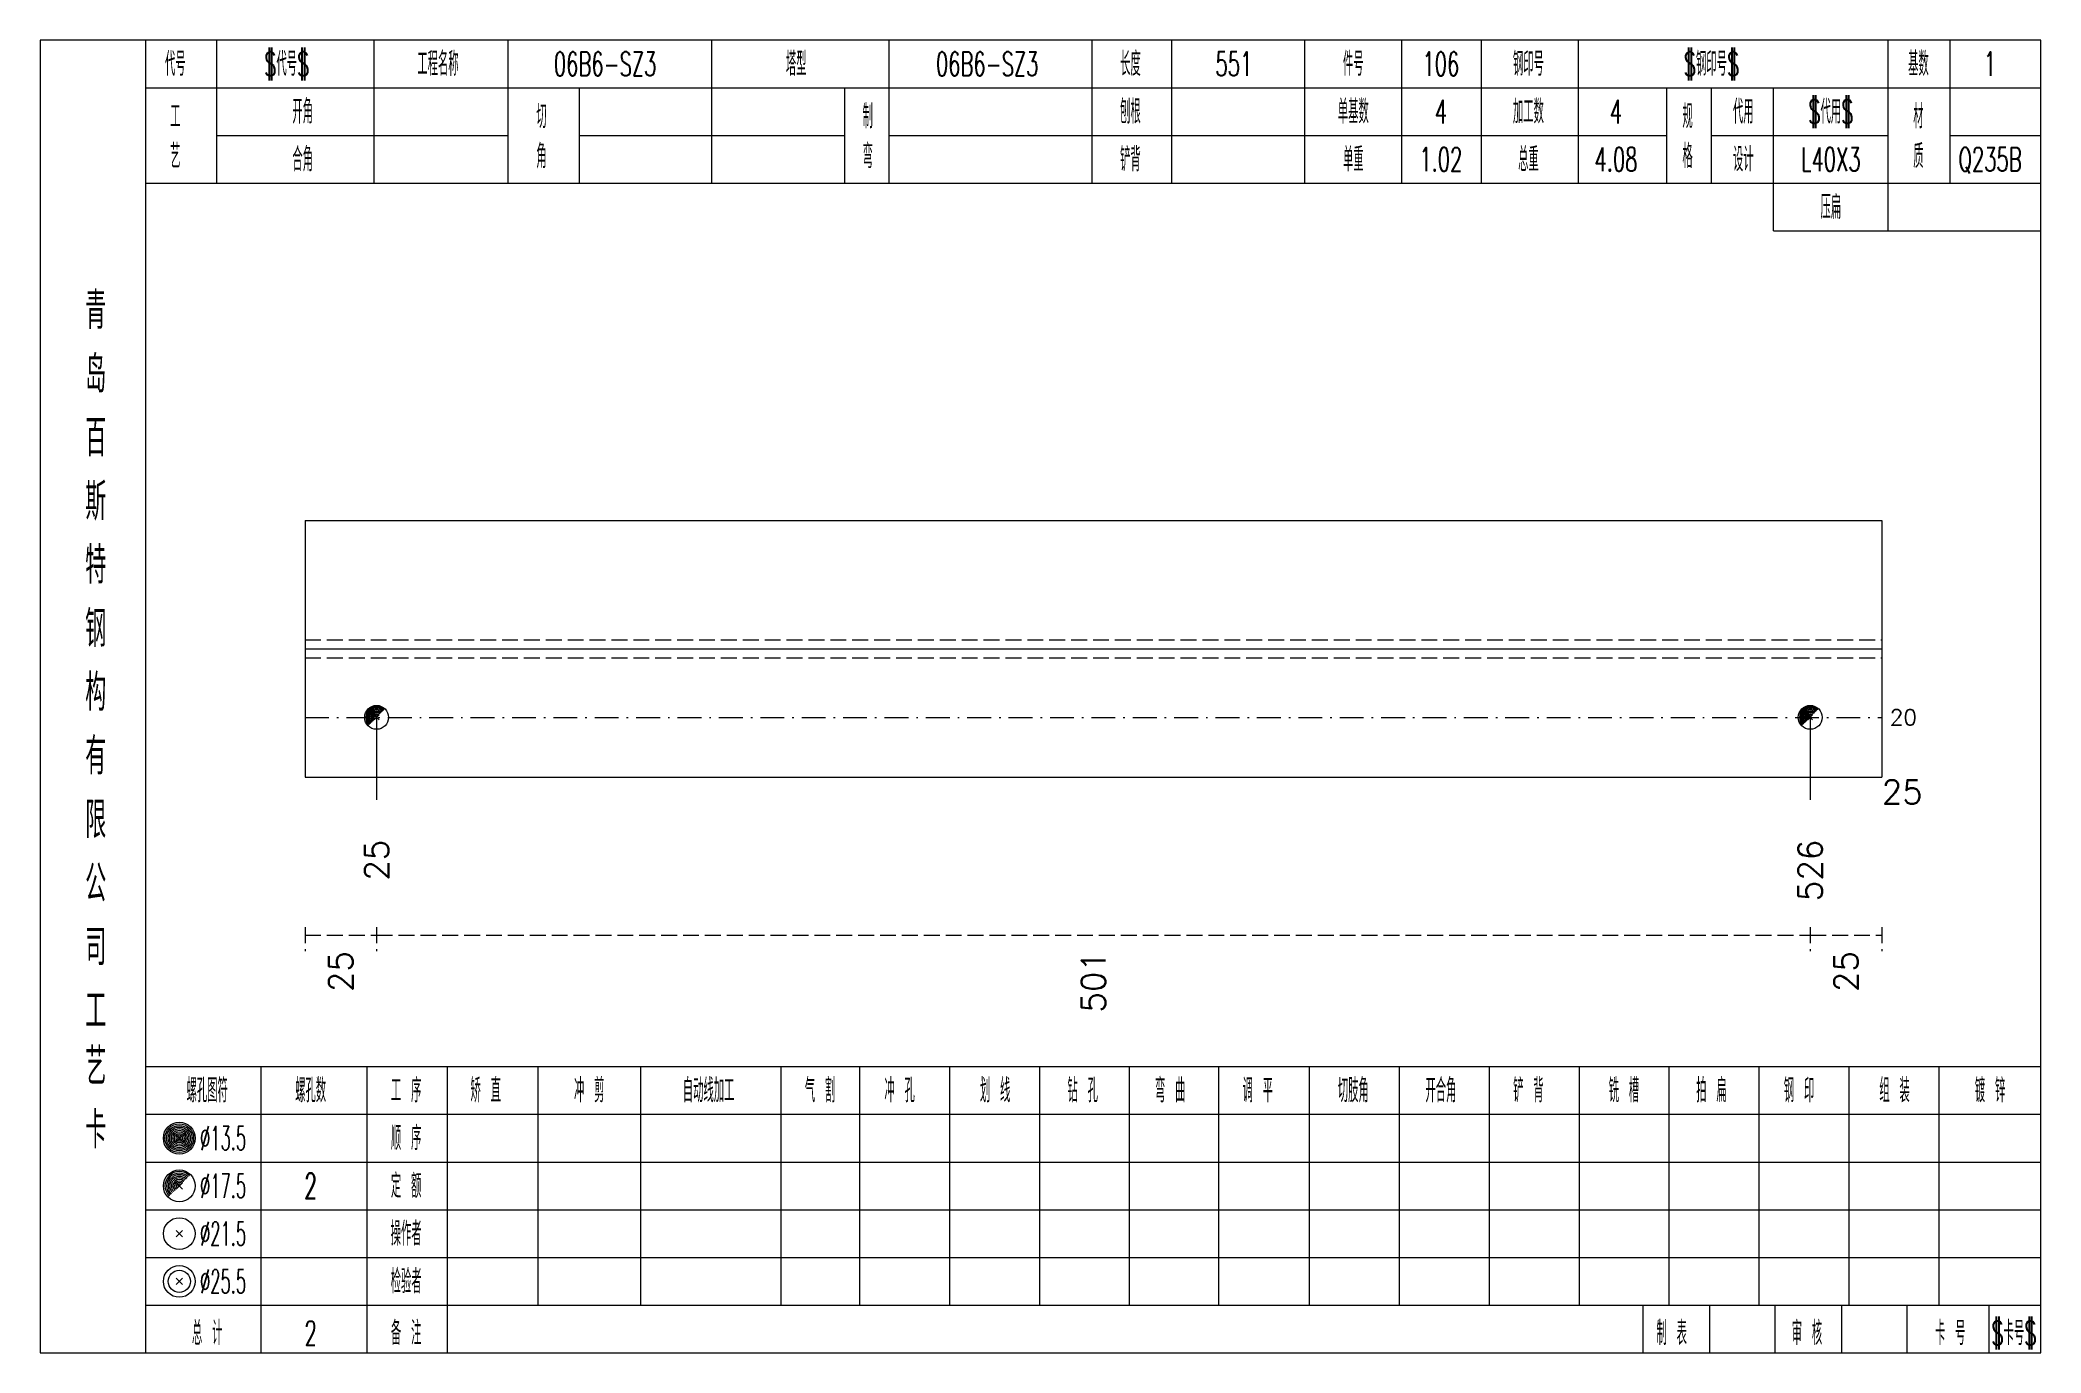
# Model space of a CAD drawing. Extents: x -533 to 8774, y 0 to 7979.
# Drawn here: x 1757 to 2008.4, y 7757.8 to 7922.8 of the extents above; entities that cross this region are included whole.
import ezdxf
from ezdxf.enums import TextEntityAlignment as Align

# ---------------------------------------------------------------- set-up
doc = ezdxf.new("R2010")
doc.units = 0
doc.header["$MEASUREMENT"] = 0
doc.linetypes.add('一点画线', pattern=[5.2, 3, -1, 0.2, -1])
doc.linetypes.add('虚线', pattern=[2.75, 2, -0.75])
doc.layers.get('0').update_dxf_attribs({"linetype": 'CONTINUOUS', "lineweight": 25})
for name, color, linetype, lineweight in [('1', 7, 'CONTINUOUS', 25), ('4', 7, 'CONTINUOUS', 25), ('5', 7, 'CONTINUOUS', 25)]:
    doc.layers.add(name, color=color, linetype=linetype, lineweight=lineweight)
doc.styles.get("Standard").update_dxf_attribs({"font": 'simplex.shx', "width": 0.7, "height": 3, "bigfont": 'gbhzfs.shx'})

msp = doc.modelspace()

# ---------------------------------------------------------------- texts
at = {"color": 7, "linetype": 'Continuous', "lineweight": 13}
msp.add_text('20', height=2, dxfattribs=at).set_placement((1989.4, 7837.65), align=Align.MIDDLE_LEFT)
at = {"color": 8, "linetype": 'Continuous', "lineweight": 9}
for s, p in [('25', (1794.79, 7808.27)), ('501', (1889.35, 7808.27)), ('25', (1983.91, 7808.27))]:
    msp.add_text(s, height=3, rotation=90, dxfattribs=at).set_placement(p, align=Align.MIDDLE_RIGHT)
at = {"layer": '1', "color": 7, "linetype": 'Continuous', "lineweight": 13}
msp.add_text('25', height=3, dxfattribs=at).set_placement((1988.4, 7828.27), align=Align.MIDDLE_LEFT)
for s, p in [('25', (1799.29, 7822.27)), ('526', (1979.41, 7822.27))]:
    msp.add_text(s, height=3, rotation=90, dxfattribs=at).set_placement(p, align=Align.MIDDLE_RIGHT)
at = {"layer": '4', "color": 1, "linetype": 'Continuous', "lineweight": 13}
for s, height, width, p in [('$代号$', 3, 0.6, (1788, 7919.77)), ('$钢印号$', 3, 0.6, (1967, 7919.77)), ('代号', 3, 0.6, (1774, 7919.77)), ('工程名称', 3, 0.6, (1807, 7919.77)), ('06B6-SZ3', 3, 0.6, (1828, 7919.77)), ('塔型', 3, 0.6, (1852, 7919.77)), ('06B6-SZ3', 3, 0.6, (1876, 7919.77)), ('长度', 3, 0.6, (1894, 7919.77)), ('551', 3, 0.6, (1907, 7919.77)), ('件号', 3, 0.6, (1922, 7919.77)), ('106', 3, 0.6, (1933, 7919.77)), ('钢印号', 3, 0.6, (1944, 7919.77)), ('基数', 3, 0.6, (1993, 7919.77)), ('1', 3, 0.6, (2002, 7919.77)), ('工', 3, 0.6, (1774, 7913.17)), ('开角', 3, 0.6, (1790, 7913.77)), ('切', 3, 0.6, (1820, 7913.17)), ('制', 3, 0.6, (1861, 7913.17)), ('刨根', 3, 0.6, (1894, 7913.77)), ('单基数', 3, 0.6, (1922, 7913.77)), ('4', 3, 0.6, (1933, 7913.77)), ('加工数', 3, 0.6, (1944, 7913.77)), ('4', 3, 0.6, (1955, 7913.77)), ('规', 3, 0.6, (1964, 7913.17)), ('代用', 3, 0.6, (1971, 7913.77)), ('$代用$', 3, 0.6, (1982, 7913.77)), ('材', 3, 0.6, (1993, 7913.17)), ('艺', 3, 0.6, (1774, 7908.17)), ('合角', 3, 0.6, (1790, 7907.77)), ('角', 3, 0.6, (1820, 7908.17)), ('弯', 3, 0.6, (1861, 7908.17)), ('铲背', 3, 0.6, (1894, 7907.77)), ('单重', 3, 0.6, (1922, 7907.77)), ('1.02', 3, 0.6, (1933, 7907.77)), ('总重', 3, 0.6, (1944, 7907.77)), ('4.08', 3, 0.6, (1955, 7907.77)), ('格', 3, 0.6, (1964, 7908.17)), ('设计', 3, 0.6, (1971, 7907.77)), ('L40X3', 3, 0.6, (1982, 7907.77)), ('质', 3, 0.6, (1993, 7908.17)), ('Q235B', 3, 0.6, (2002, 7907.77)), ('压扁', 3, 0.6, (1982, 7901.77)), ('青', 4.6, 0.8, (1764, 7888.77)), ('岛', 4.6, 0.8, (1764, 7880.77)), ('百', 4.6, 0.8, (1764, 7872.77)), ('斯', 4.6, 0.8, (1764, 7864.77)), ('特', 4.6, 0.8, (1764, 7856.77)), ('钢', 4.6, 0.8, (1764, 7848.77)), ('构', 4.6, 0.8, (1764, 7840.77)), ('有', 4.6, 0.8, (1764, 7832.77)), ('限', 4.6, 0.8, (1764, 7824.77)), ('公', 4.6, 0.8, (1764, 7816.77)), ('司', 4.6, 0.8, (1764, 7808.77)), ('工', 4.6, 0.8, (1764, 7800.77)), ('艺', 4.6, 0.8, (1764, 7793.77)), ('螺孔图符', 3, 0.6, (1778, 7790.77)), ('螺孔数', 3, 0.6, (1791, 7790.77)), ('工 序', 3, 0.6, (1803, 7790.77)), ('矫 直', 3, 0.6, (1813, 7790.77)), ('冲 剪', 3, 0.6, (1826, 7790.77)), ('自动线加工', 3, 0.6, (1841, 7790.77)), ('气 割', 3, 0.6, (1855, 7790.77)), ('冲 孔', 3, 0.6, (1865, 7790.77)), ('划 线', 3, 0.6, (1877, 7790.77)), ('钻 孔', 3, 0.6, (1888, 7790.77)), ('弯 曲', 3, 0.6, (1899, 7790.77)), ('调 平', 3, 0.6, (1910, 7790.77)), ('切肢角', 3, 0.6, (1922, 7790.77)), ('开合角', 3, 0.6, (1933, 7790.77)), ('铲 背', 3, 0.6, (1944, 7790.77)), ('铣 槽', 3, 0.6, (1956, 7790.77)), ('拍 扁', 3, 0.6, (1967, 7790.77)), ('钢 印', 3, 0.6, (1978, 7790.77)), ('组 装', 3, 0.6, (1990, 7790.77)), ('镀 锌', 3, 0.6, (2002, 7790.77)), ('卡', 4.6, 0.8, (1764, 7785.77)), ('%%C13.5', 3, 0.5, (1780, 7784.77)), ('顺 序', 3, 0.6, (1803, 7784.77)), ('%%C17.5', 3, 0.5, (1780, 7778.77)), ('2', 3.2, 0.6, (1791, 7778.77)), ('定 额', 3, 0.6, (1803, 7778.77)), ('%%C21.5', 3, 0.5, (1780, 7772.77)), ('操作者', 3, 0.6, (1803, 7772.77)), ('%%C25.5', 3, 0.5, (1780, 7766.77)), ('检验者', 3, 0.6, (1803, 7766.77)), ('总 计', 3, 0.6, (1778, 7760.27)), ('2', 3, 0.6, (1791, 7760.27)), ('备 注', 3, 0.6, (1803, 7760.27)), ('制 表', 3, 0.6, (1962, 7760.27)), ('审 核', 3, 0.6, (1979, 7760.27)), ('卡 号', 3, 0.6, (1997, 7760.27)), ('$卡号$', 3, 0.6, (2005, 7760.27))]:
    msp.add_text(s, height=height, dxfattribs=dict(at, width=width)).set_placement(p, align=Align.MIDDLE_CENTER)

# ---------------------------------------------------------------- blocks, each defined once
blk = doc.blocks.new('孔17.5')
at = {"layer": '5', "color": 7, "linetype": 'Continuous', "lineweight": 0}
for p, q in [((-0.2, -0.2), (0.2, 0.2)), ((-0.2, 0.2), (0.2, -0.2))]:
    blk.add_line(p, q, dxfattribs=at)
at = {"layer": '5', "color": 7, "linetype": 'Continuous', "lineweight": 13}
blk.add_circle((0, 0), 1, dxfattribs=at)
for radius in [0.9, 0.8, 0.7, 0.6, 0.5, 0.4, 0.3, 0.2, 0.1]:
    blk.add_arc((0, 0), radius, 45, 225, dxfattribs=at)

# ---------------------------------------------------------------- linework, layer by layer
at = {"color": 7, "linetype": 'Continuous', "lineweight": 18}
for p, q in [((1790.3, 7862.4), (1790.3, 7830.15)), ((1790.3, 7862.4), (1988.4, 7862.4)), ((1988.4, 7862.4), (1988.4, 7830.15)), ((1790.3, 7846.27), (1988.4, 7846.27))]:
    msp.add_line(p, q, dxfattribs=at)
at = {"color": 1, "linetype": '虚线', "lineweight": 18}
for p, q in [((1790.3, 7847.4), (1988.4, 7847.4)), ((1790.3, 7845.15), (1988.4, 7845.15))]:
    msp.add_line(p, q, dxfattribs=at)
at = {"color": 3, "linetype": '一点画线', "lineweight": 13}
msp.add_line((1790.3, 7837.65), (1988.4, 7837.65), dxfattribs=at)
at = {"color": 7, "linetype": 'Continuous', "lineweight": 13}
for p, q in [((1799.29, 7837.65), (1799.29, 7827.27)), ((1979.41, 7837.65), (1979.41, 7827.27))]:
    msp.add_line(p, q, dxfattribs=at)
at = {"color": 8, "linetype": '虚线', "lineweight": 9}
for p, q in [((1790.3, 7811.27), (1790.3, 7808.27)), ((1799.29, 7811.27), (1799.29, 7808.27)), ((1799.29, 7811.27), (1799.29, 7808.27)), ((1979.41, 7811.27), (1979.41, 7808.27)), ((1979.41, 7811.27), (1979.41, 7808.27)), ((1988.4, 7811.27), (1988.4, 7808.27)), ((1790.3, 7810.27), (1799.29, 7810.27)), ((1799.29, 7810.27), (1979.41, 7810.27)), ((1979.41, 7810.27), (1988.4, 7810.27))]:
    msp.add_line(p, q, dxfattribs=at)
at = {"layer": '1', "color": 7, "linetype": 'Continuous', "lineweight": 18}
msp.add_line((1790.3, 7830.15), (1988.4, 7830.15), dxfattribs=at)
at = {"layer": '4', "color": 1, "linetype": 'Continuous', "lineweight": 18}
for p, q in [((1770.3, 7757.77), (1770.3, 7922.77)), ((1779.2, 7904.77), (1779.2, 7922.77)), ((1799, 7904.77), (1799, 7922.77)), ((1815.8, 7904.77), (1815.8, 7922.77)), ((1841.4, 7904.77), (1841.4, 7922.77)), ((1863.7, 7904.77), (1863.7, 7922.77)), ((1889.2, 7904.77), (1889.2, 7922.77)), ((1899.2, 7904.77), (1899.2, 7922.77)), ((1915.9, 7904.77), (1915.9, 7922.77)), ((1928.1, 7904.77), (1928.1, 7922.77)), ((1938.1, 7904.77), (1938.1, 7922.77)), ((1950.3, 7904.77), (1950.3, 7922.77)), ((1989.2, 7898.77), (1989.2, 7922.77)), ((1997, 7904.77), (1997, 7922.77)), ((1770.3, 7916.77), (2008.4, 7916.77)), ((1824.8, 7904.77), (1824.8, 7916.77)), ((1858.1, 7904.77), (1858.1, 7916.77)), ((1961.4, 7904.77), (1961.4, 7916.77)), ((1967, 7904.77), (1967, 7916.77)), ((1974.8, 7898.77), (1974.8, 7916.77)), ((1779.2, 7910.77), (1815.8, 7910.77)), ((1824.8, 7910.77), (1858.1, 7910.77)), ((1863.7, 7910.77), (1961.4, 7910.77)), ((1967, 7910.77), (1989.2, 7910.77)), ((1997, 7910.77), (2008.4, 7910.77)), ((1770.3, 7904.77), (2008.4, 7904.77)), ((1974.8, 7898.77), (2008.4, 7898.77)), ((1770.3, 7793.77), (2008.4, 7793.77)), ((1784.8, 7757.77), (1784.8, 7793.77)), ((1798.1, 7757.77), (1798.1, 7793.77)), ((1808.2, 7757.77), (1808.2, 7793.77)), ((1819.6, 7763.77), (1819.6, 7793.77)), ((1832.5, 7763.77), (1832.5, 7793.77)), ((1850.1, 7763.77), (1850.1, 7793.77)), ((1860, 7763.77), (1860, 7793.77)), ((1871.3, 7763.77), (1871.3, 7793.77)), ((1882.6, 7763.77), (1882.6, 7793.77)), ((1893.9, 7763.77), (1893.9, 7793.77)), ((1905.1, 7763.77), (1905.1, 7793.77)), ((1916.5, 7763.77), (1916.5, 7793.77)), ((1927.8, 7763.77), (1927.8, 7793.77)), ((1939.1, 7763.77), (1939.1, 7793.77)), ((1950.4, 7763.77), (1950.4, 7793.77)), ((1961.7, 7763.77), (1961.7, 7793.77)), ((1973, 7763.77), (1973, 7793.77)), ((1984.3, 7763.77), (1984.3, 7793.77)), ((1995.6, 7763.77), (1995.6, 7793.77)), ((1770.3, 7787.77), (2008.4, 7787.77)), ((1770.3, 7781.77), (2008.4, 7781.77)), ((1770.3, 7775.77), (2008.4, 7775.77)), ((1770.3, 7769.77), (2008.4, 7769.77)), ((1770.3, 7763.77), (2008.4, 7763.77)), ((1958.4, 7757.77), (1958.4, 7763.77)), ((1966.8, 7757.77), (1966.8, 7763.77)), ((1975, 7757.77), (1975, 7763.77)), ((1983.4, 7757.77), (1983.4, 7763.77)), ((1991.6, 7757.77), (1991.6, 7763.77)), ((2001.9, 7757.77), (2001.9, 7763.77))]:
    msp.add_line(p, q, dxfattribs=at)
at = {"layer": '4', "color": 7, "linetype": 'Continuous', "lineweight": 13}
for p, q in [((1774.3, 7784.57), (1774.7, 7784.97)), ((1774.7, 7784.57), (1774.3, 7784.97)), ((1774.1, 7772.37), (1774.9, 7773.17)), ((1774.9, 7772.37), (1774.1, 7773.17)), ((1774.1, 7766.37), (1774.9, 7767.17)), ((1774.9, 7766.37), (1774.1, 7767.17))]:
    msp.add_line(p, q, dxfattribs=at)
at = {"layer": '4', "color": 7, "linetype": 'Continuous', "lineweight": 0}
for p, q in [((1774.1, 7778.37), (1774.9, 7779.17)), ((1774.1, 7779.17), (1774.9, 7778.37))]:
    msp.add_line(p, q, dxfattribs=at)
at = {"layer": '4', "color": 1, "linetype": 'Continuous', "lineweight": 18}
msp.add_lwpolyline([(1757, 7922.77), (1757, 7757.77), (2008.4, 7757.77), (2008.4, 7922.77)], close=True, dxfattribs=at)
at = {"layer": '4', "color": 7, "linetype": 'Continuous', "lineweight": 13}
for centre, radius in [((1774.5, 7784.77), 2), ((1774.5, 7784.77), 1.8), ((1774.5, 7784.77), 1.6), ((1774.5, 7784.77), 1.4), ((1774.5, 7784.77), 1.2), ((1774.5, 7784.77), 1), ((1774.5, 7784.77), 0.8), ((1774.5, 7784.77), 0.6), ((1774.5, 7784.77), 0.4), ((1774.5, 7784.77), 0.2), ((1774.5, 7778.77), 2), ((1774.5, 7772.77), 2), ((1774.5, 7766.77), 2), ((1774.5, 7766.77), 1.4)]:
    msp.add_circle(centre, radius, dxfattribs=at)
for radius in [1.8, 1.6, 1.4, 1.2, 1, 0.8, 0.6, 0.4, 0.2]:
    msp.add_arc((1774.5, 7778.77), radius, 45, 225, dxfattribs=at)

# ---------------------------------------------------------------- block references
at = {"layer": '1', "color": 7, "linetype": 'Continuous', "lineweight": 13, "xscale": 1.5, "yscale": 1.5, "zscale": 1.5}
for p in [(1799.29, 7837.65), (1979.41, 7837.65)]:
    msp.add_blockref('孔17.5', p, dxfattribs=at)

msp.set_redraw_order([(e.dxf.handle, doc.entitydb.next_handle()) for e in msp.query("TEXT MTEXT ATTDEF DIMENSION ARC_DIMENSION")])  # texts and dimensions are drawn at this point

doc.saveas('drawing.dxf')
